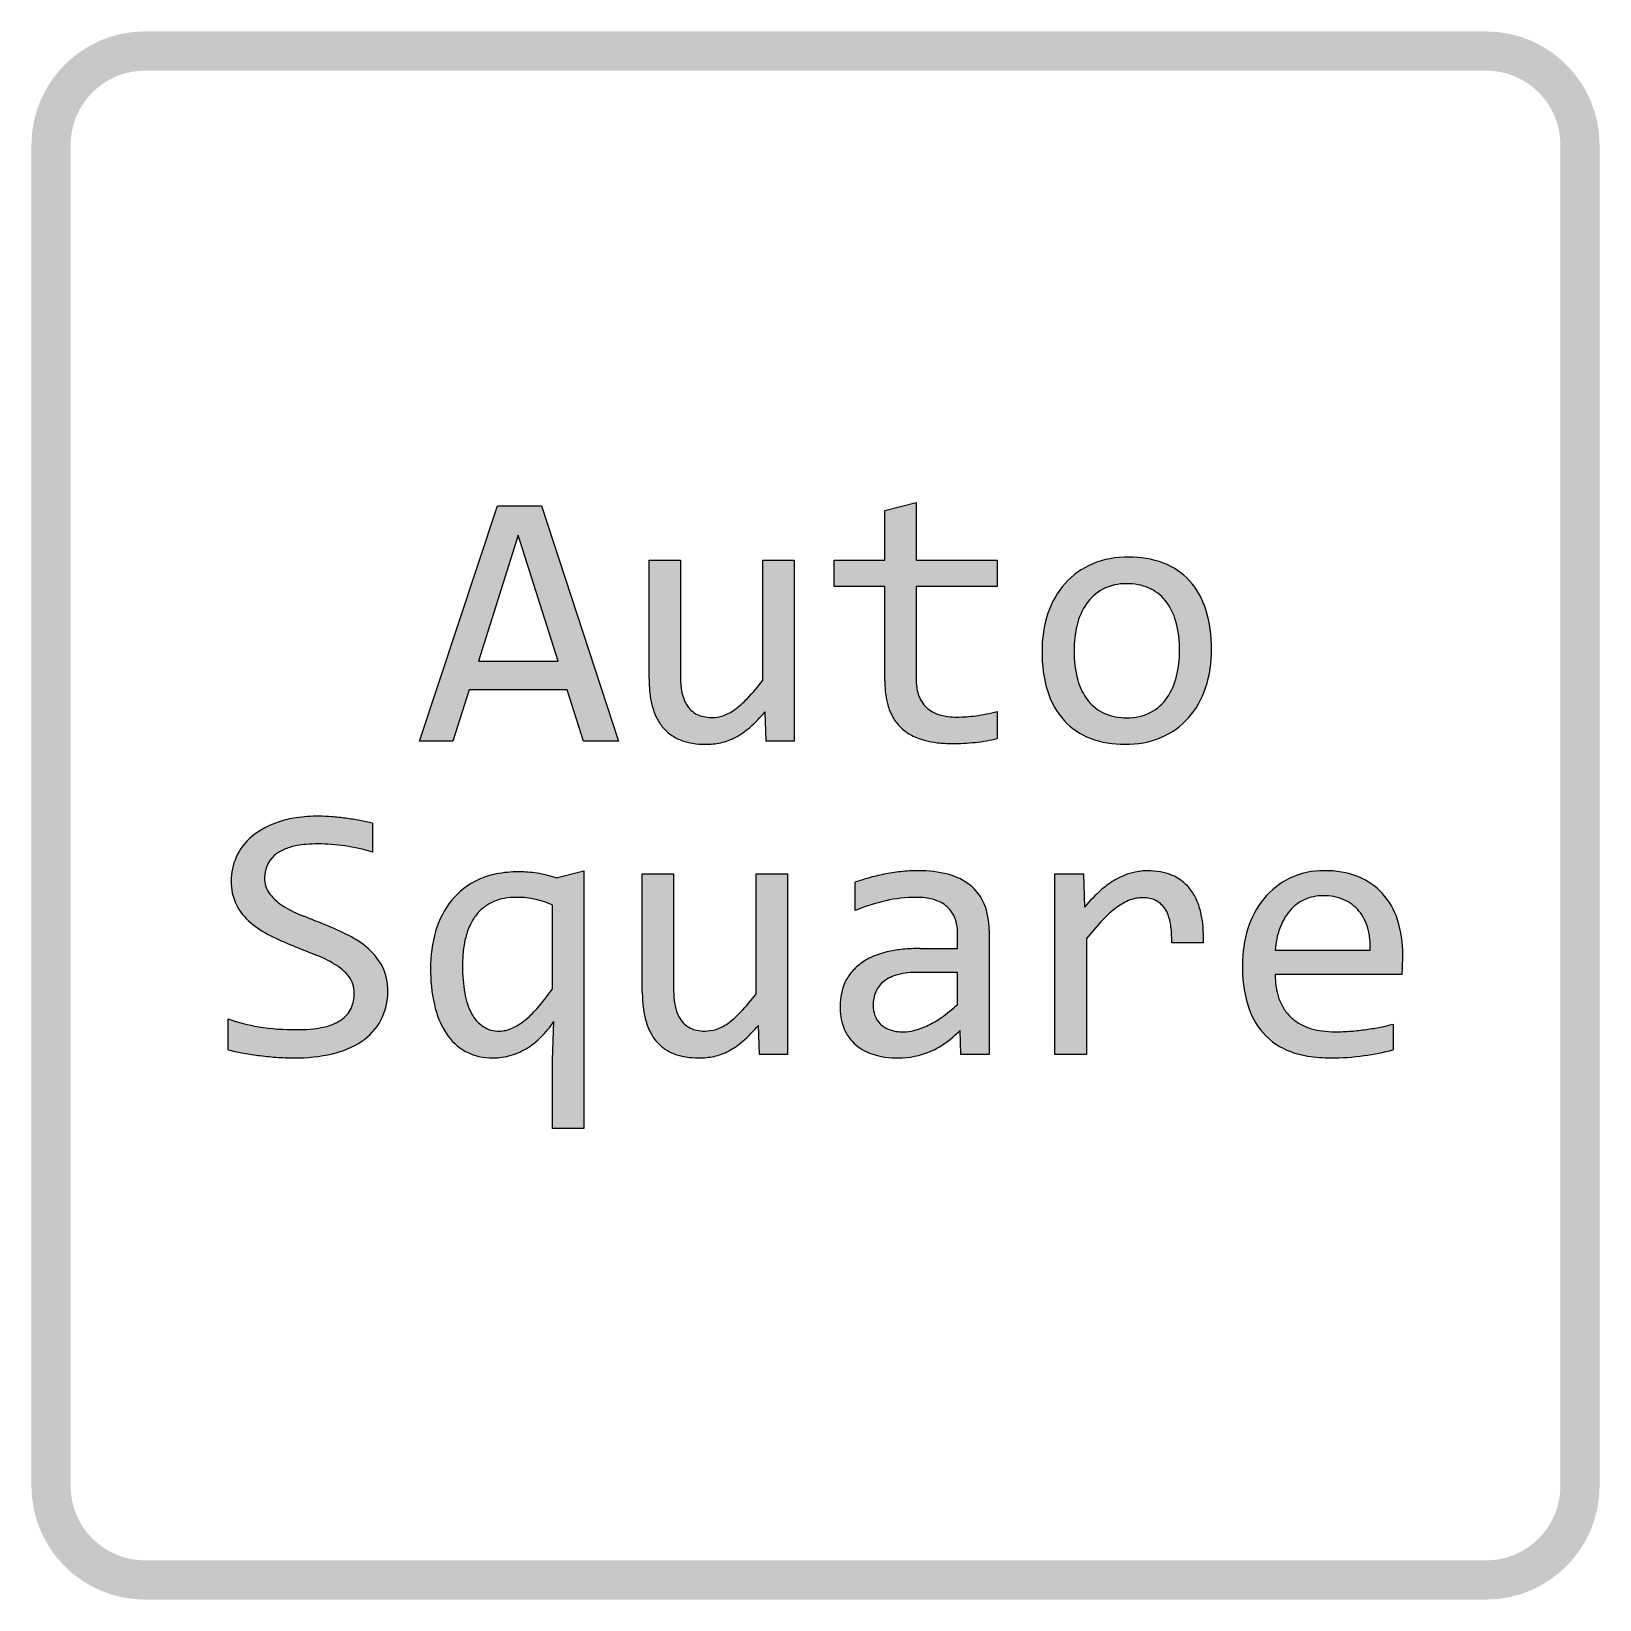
# Model space of a CAD drawing. Header units: millimetres. Extents: x -100 to 100, y -100 to 100.
import ezdxf

# ---------------------------------------------------------------- set-up
doc = ezdxf.new("R2010")
doc.units = ezdxf.units.MM
doc.layers.get('0').update_dxf_attribs({"color": 178, "lineweight": 25, "true_color": 0x000000})

msp = doc.modelspace()

# ---------------------------------------------------------------- hatches: boundary and pattern name
h = msp.add_hatch(color=256)
edge = h.paths.add_edge_path(flags=0)
edge.add_line((100, -85.5), (100, 85.5))
edge.add_arc((85.5, 85.5), 14.5, 0, 90)
edge.add_line((85.5, 100), (-85.5, 100))
edge.add_arc((-85.5, 85.5), 14.5, 90, 180)
edge.add_line((-100, 85.5), (-100, -85.5))
edge.add_arc((-85.5, -85.5), 14.5, 180, 270)
edge.add_line((-85.5, -100), (85.5, -100))
edge.add_arc((85.5, -85.5), 14.5, 270, 360)
edge = h.paths.add_edge_path(flags=0)
edge.add_arc((-85.5, 85.5), 9.5, 90.00000000000001, 180)
edge.add_line((-95, 85.5), (-95, -85.5))
edge.add_arc((-85.5, -85.5), 9.5, 180, 270)
edge.add_line((-85.5, -95), (85.5, -95))
edge.add_arc((85.5, -85.5), 9.5, 270, 360)
edge.add_line((95, -85.5), (95, 85.5))
edge.add_arc((85.5, 85.5), 9.5, 0, 90.00000000000001)
edge.add_line((85.5, 95), (-85.5, 95))
h = msp.add_hatch(color=256)
edge = h.paths.add_edge_path(flags=0)
edge.add_arc((-56.84024927459161, -5.867830581001822), 28.39297248189825, 318.560095609392, 325.0743327301032)
edge.add_line((-33.56097934200461, -22.1231828615149), (-33.56097934200459, -11.4269319051262))
edge.add_arc((-37.97984282714471, -20.93923264418816), 10.48857568264935, 65.08315092035255, 77.09993531633371)
edge.add_arc((-38.04520270406314, -21.08762706756144), 10.6478603575754, 76.93537964878387, 90.32574193899165)
edge.add_arc((-38.10573833205817, -19.49521828804827), 9.0552794969236, 89.99999999999986, 100.0274264833853)
edge.add_arc((-38.58730594665018, -16.77173670162125), 6.289550059861667, 100.0274264833855, 112.0660103652946)
edge.add_arc((-38.85036350982526, -16.12279992563206), 5.589322796200181, 112.0660103652943, 126.8804373224526)
edge.add_arc((-38.78737644344394, -16.20675050369729), 5.694275500256869, 126.8804373224528, 141.5569464981635)
edge.add_arc((-38.26765424227963, -16.61931348812671), 6.357841158277519, 141.5569464981633, 155.5334308906158)
edge.add_arc((-35.35838428978282, -17.94309468906863), 9.554127804444917, 155.5334308906153, 166.9253144535792)
edge.add_arc((-32.80483782001809, -18.5361343840857), 12.17563417542971, 166.9253144535791, 174.169841331282)
edge.add_arc((-26.22381595637042, -19.2081101759754), 18.79087417369843, 174.1698413312822, 180)
edge.add_arc((-26.0181519155107, -19.38040103426604), 18.99731950241978, 179.4803648822111, 189.9841114027482)
edge.add_arc((-36.09937662929694, -21.23387311070284), 8.747764239667873, 189.4760412528272, 207.5452322085651)
edge.add_arc((-39.89977772830257, -23.2164788569034), 4.461300221772823, 207.5403662493047, 236.1233929995078)
edge.add_arc((-40.39738124227529, -23.76648184148955), 3.728821284013534, 237.7609070064273, 271.3541997934332)
edge.add_arc((-40.30925784238715, -23.99234582024118), 3.501915847700637, 270.0000000000001, 283.3491381544328)
edge.add_arc((-40.61070806539661, -22.72198902162889), 4.807549269734907, 283.3491381544329, 294.7352737229078)
edge.add_arc((-41.07915614532749, -21.7051592760398), 5.927096649306542, 294.7352737229075, 302.4461665502984)
edge.add_arc((-42.64761961542658, -19.23805253918079), 8.850569465682712, 302.4461665502987, 308.754747321323)
edge.add_arc((-44.96270529999586, -16.35400511857322), 12.54885978030253, 308.7547473213227, 318.5600956093915)
edge = h.paths.add_edge_path(flags=0)
edge.add_line((-7.560367253251712, -22.74292272379491), (-7.560367253251712, -7.456006120887487))
edge.add_line((-7.560367253251712, -7.456006120887487), (-3.566488140780393, -7.456006120887487))
edge.add_line((-3.566488140780393, -7.456006120887487), (-3.566488140780393, -30.50114766641159))
edge.add_line((-3.566488140780393, -30.50114766641159), (-7.147207345065027, -30.50114766641159))
edge.add_line((-7.147207345065027, -30.50114766641159), (-7.284927314460589, -26.78270849273141))
edge.add_arc((-21.45854723782575, -14.73558768917765), 18.60173705295911, 311.0296885788708, 319.6365339089719, ccw=False)
edge.add_arc((-15.89420339054714, -21.10435053893677), 10.14463676165719, 298.2331228488747, 310.9348205359838, ccw=False)
edge.add_arc((-14.44348882908051, -23.76480458759314), 7.114448241596555, 282.17616231155546, 298.0755298601891, ccw=False)
edge.add_arc((-14.86263389441474, -21.37698872586433), 9.537414876416038, 269.7428888681212, 281.611944455969, ccw=False)
edge.add_arc((-14.90543228768169, -20.18865776141937), 10.7256498131789, 261.25324692708267, 269.9999999999999, ccw=False)
edge.add_arc((-15.44560778767112, -23.69955762213463), 7.173438191842244, 250.5527355515168, 261.2532469270829, ccw=False)
edge.add_arc((-15.81246372702283, -24.73856503596124), 6.071567198384162, 236.1511719263795, 250.5527355515168, ccw=False)
edge.add_arc((-16.15217780149906, -25.24508953932068), 5.461671531158395, 220.9622893790225, 236.1511719263791, ccw=False)
edge.add_arc((-15.91126621552631, -25.03594651413549), 5.780700052202385, 206.0068013775905, 220.962289379023, ccw=False)
edge.add_arc((-13.33305536562081, -23.77809018612585), 8.649388555418513, 193.7919764452987, 206.0068013775901, ccw=False)
edge.add_arc((-10.93260871595813, -23.18884035868347), 11.12110040695332, 186.1211345306203, 193.7919764452991, ccw=False)
edge.add_arc((-4.634243835435239, -22.51338944146895), 17.4555801890483, 180, 186.1211345306203, ccw=False)
edge.add_line((-22.08982402448354, -22.51338944146895), (-22.08982402448354, -7.456006120887487))
edge.add_line((-22.08982402448354, -7.456006120887487), (-18.09594491201223, -7.456006120887487))
edge.add_line((-18.09594491201223, -7.456006120887487), (-18.09594491201223, -22.19204284621266))
edge.add_arc((-5.410818494260708, -22.19204284621265), 12.68512641775152, 180, 184.7109445865805)
edge.add_arc((-9.634003029906651, -22.54006399253813), 8.44762640708382, 184.71094458658, 190.4845815332202)
edge.add_arc((-11.38019634491799, -22.86321577062735), 6.671783462149637, 190.484581533221, 199.5477705136532)
edge.add_arc((-13.70801744866058, -23.68972530947852), 4.20158729406068, 199.547770513653, 210.9755681447558)
edge.add_arc((-14.36081371546563, -24.08158611413709), 3.440208376449837, 210.975568144756, 227.1824652839774)
edge.add_arc((-14.61426298644253, -24.35511846413123), 3.06730560165185, 227.1824652839774, 244.353296855346)
edge.add_arc((-14.45442343068673, -24.02220425025222), 3.436602985052937, 244.3532968553462, 258.5084078193041)
edge.add_arc((-14.10206579954091, -22.28900935340306), 5.205252314538758, 258.508407819304, 269.9999999999998)
edge.add_arc((-14.09729132794567, -22.69762128203917), 4.796642762104699, 269.9429690451107, 287.3426361148989)
edge.add_arc((-14.37250539753587, -22.16626715139731), 5.38688847425715, 288.4522031043626, 306.1013236618647)
edge.add_arc((-18.02562850831519, -17.11201711985123), 11.62310758105921, 305.9711694295363, 316.8498370887864)
edge.add_arc((-32.29110115489827, -3.57199438955821), 31.2911120369745, 316.6265003184978, 322.2176443036768)
edge = h.paths.add_edge_path(flags=0)
edge.add_arc((13.24951362612197, -17.07163313680136), 6.606888223837755, 75.20839912569893, 83.43982970157853)
edge.add_arc((12.81667941851572, -20.83542396242776), 10.39548517130308, 83.43982970157889, 90.00000000000016)
edge.add_arc((12.80658248571036, -27.51593863922709), 17.07600283322902, 89.966121364869, 102.9770002558583)
edge.add_arc((15.15130305695025, -37.18470277949915), 27.02459858130765, 103.217891346812, 111.9297164532119)
edge.add_line((5.058454475899017, -12.11553175210402), (5.058454475899012, -8.511859219586803))
edge.add_arc((13.42372019030884, -31.7675712846349), 24.71448591666645, 105.6769918396057, 109.7840641834783, ccw=False)
edge.add_arc((13.66536888473815, -32.50545000900057), 25.49023433741703, 101.21433552036518, 105.75178453444539, ccw=False)
edge.add_arc((13.67372878151711, -32.53326230850472), 25.51914158709272, 96.31752183062508, 101.22060267567008, ccw=False)
edge.add_arc((13.12923919280794, -27.39922054322861), 20.35637622694162, 89.97526830087048, 96.38439193885779, ccw=False)
edge.add_arc((13.31036515129857, -21.29301647090491), 14.25121234022314, 75.40119342229991, 90.69289164135228, ccw=False)
edge.add_arc((15.01239246053186, -14.89801230674024), 7.633761217003661, 51.76242315531579, 75.66554585289128, ccw=False)
edge.add_arc((15.84707850902026, -13.68036599137625), 6.161532377207735, 23.066739130770202, 50.850855178868414, ccw=False)
edge.add_arc((13.7944843698761, -14.42710610449233), 8.343417689292624, -1.307202275580721, 22.26204946759009, ccw=False)
edge.add_line((22.13573068094875, -14.61744452945677), (22.13573068094875, -30.50114766641159))
edge.add_line((22.13573068094875, -30.50114766641159), (18.55501147666413, -30.50114766641159))
edge.add_line((18.55501147666413, -30.50114766641159), (18.46319816373375, -27.40244835501144))
edge.add_arc((7.435545752279126, -16.23865208662533), 15.69201914445342, 305.09581678702614, 314.6484965601268, ccw=False)
edge.add_arc((10.75165582765685, -20.95773180927825), 9.924324677790361, 293.07572627128155, 305.09581678702614, ccw=False)
edge.add_arc((10.60148656736678, -20.62586335288263), 10.28850117477051, 269.80935725319716, 293.1207168965354, ccw=False)
edge.add_arc((10.33583499403932, -20.93542319086805), 9.981567409672877, 251.6480931980341, 271.32849652511663, ccw=False)
edge.add_arc((9.225563487142328, -24.42279204147596), 6.322146768700812, 226.6574631409162, 251.2474923952537, ccw=False)
edge.add_arc((8.632378322127622, -25.1546190205125), 5.383244962864199, 199.4074253977445, 225.9028937137785, ccw=False)
edge.add_arc((10.81556482526999, -24.4230840085542), 7.685540699061116, 179.4525829288, 199.1430126887668, ccw=False)
edge.add_arc((11.4316492847687, -24.34965570007649), 8.301274380407554, 168.4482489438898, 180, ccw=False)
edge.add_arc((9.404438439279179, -23.93530781942841), 6.232151866328723, 155.1085290995813, 168.4482489438898, ccw=False)
edge.add_arc((9.146485735175958, -23.81561683033956), 5.947783214007076, 140.6368545313685, 155.1085290995816, ccw=False)
edge.add_arc((9.90575376812809, -24.43846914885776), 6.929838689296784, 127.2348339815745, 140.6368545313683, ccw=False)
edge.add_arc((10.1709839566123, -24.78745623896859), 7.368175365776622, 113.39544190803619, 127.23483398157441, ccw=False)
edge.add_arc((11.83821883549811, -28.64104979389007), 11.56696750494067, 102.35967549847021, 113.39544190803659, ccw=False)
edge.add_arc((12.55259649055794, -31.901164252977), 14.90443386737737, 95.50049558156132, 102.35967549846981, ccw=False)
edge.add_arc((13.34460596786529, -40.12575151070728), 23.16706750152599, 89.99999999999977, 95.50049558156121, ccw=False)
edge.add_line((13.34460596786535, -16.95868400918129), (18.11889824024485, -16.95868400918129))
edge.add_line((18.11889824024485, -16.95868400918129), (18.11889824024485, -14.93879112471304))
edge.add_arc((12.35905885029693, -14.93879112471304), 5.75983938994792, 0, 9.685229804544814)
edge.add_arc((13.80135794602806, -14.69263708025282), 4.296685776976621, 9.685229804544663, 20.90347840698724)
edge.add_arc((14.12706927674467, -14.56823735980298), 3.948026686452391, 20.90347840698746, 33.96174918881802)
edge.add_arc((14.02180600119974, -14.63913613564086), 4.074940017484859, 33.96174918881815, 46.81419190902999)
edge.add_arc((14.34430676242661, -14.29553719377295), 3.603700191234302, 46.81419190902969, 62.29445862840515)
edge.add_arc((13.61668135498285, -15.68113374539231), 5.168729436142254, 62.29445862840536, 75.20839912569893)
edge = h.paths.add_edge_path(flags=0)
edge.add_line((18.11889824024484, -24.09716908951795), (18.11889824024485, -20.01147666411626))
edge.add_line((18.11889824024485, -20.01147666411626), (13.04621270084164, -20.01147666411626))
edge.add_arc((12.872275027956, -29.73623139852327), 9.726310140974343, 88.9753127666812, 104.2662393979488)
edge.add_arc((11.66184009181332, -25.04255929609791), 4.879128400470417, 104.0730160518825, 127.2573668724646)
edge.add_arc((10.81077699374291, -23.84163808418315), 3.408417371356102, 128.0920439991609, 156.4344454820087)
edge.add_arc((11.67470010383652, -24.14333192152147), 4.321457387070088, 157.34747651395, 180.9096176343393)
edge.add_arc((11.28788181344474, -24.22767904255594), 3.934126014657739, 179.770717122396, 198.6513359592384)
edge.add_arc((10.243419492281, -24.57510737573578), 2.833410163192831, 198.7493214319173, 224.6016160443003)
edge.add_arc((10.48431081735369, -24.27922664020652), 3.212954099689557, 225.3420790640394, 250.6471545197939)
edge.add_arc((11.08108346362397, -22.46729566548028), 5.120401092389187, 251.0655844596698, 271.4420910152195)
edge.add_arc((11.20994644223413, -22.37053257779792), 5.215542403074275, 270, 284.8665589541844)
edge.add_arc((9.79646847883009, -17.04578682524843), 10.72470180195925, 284.8665589541844, 295.2189228929647)
edge.add_arc((9.614112694751162, -16.65859303713577), 11.15268855588987, 295.218922892965, 305.2382252249577)
edge.add_arc((4.048586422444844, -8.780120781533306), 20.79869331278428, 305.2382252249577, 312.5707266765003)
edge = h.paths.add_edge_path(flags=0)
edge.add_line((-6.286457536342766, 9.498852333588587), (-6.424177505738335, 13.21729150726877))
edge.add_arc((-20.59779742910279, 25.26441231082183), 18.60173705295811, 311.0296885788705, 319.6365339089721, ccw=False)
edge.add_arc((-15.03345358182465, 18.89564946106308), 10.14463676165678, 298.2331228488744, 310.93482053598393, ccw=False)
edge.add_arc((-13.58273902035816, 16.23519541240674), 7.114448241596242, 282.17616231155523, 298.0755298601896, ccw=False)
edge.add_arc((-14.0018840856924, 18.6230112741349), 9.537414876415095, 269.74288886812064, 281.6119444559697, ccw=False)
edge.add_arc((-14.04468247895946, 19.81134223858108), 10.72564981317918, 261.253246927083, 270.00000000000006, ccw=False)
edge.add_arc((-14.58485797894889, 16.30044237786538), 7.173438191842084, 250.5527355515166, 261.2532469270828, ccw=False)
edge.add_arc((-14.95171391830058, 15.26143496403889), 6.071567198384122, 236.15117192637922, 250.5527355515166, ccw=False)
edge.add_arc((-15.29142799277683, 14.7549104606795), 5.461671531158384, 220.9622893790227, 236.1511719263794, ccw=False)
edge.add_arc((-15.05051640680409, 14.96405348586462), 5.780700052202324, 206.0068013775901, 220.9622893790227, ccw=False)
edge.add_arc((-12.47230555689828, 16.22190981387447), 8.649388555418815, 193.7919764452991, 206.0068013775902, ccw=False)
edge.add_arc((-10.07185890723587, 16.81115964131667), 11.12110040695332, 186.1211345306201, 193.7919764452988, ccw=False)
edge.add_arc((-3.773494026712644, 17.48661055853121), 17.45558018904864, 180, 186.1211345306201, ccw=False)
edge.add_line((-21.22907421576128, 17.48661055853121), (-21.22907421576129, 32.54399387911269))
edge.add_line((-21.22907421576129, 32.54399387911269), (-17.23519510328997, 32.54399387911269))
edge.add_line((-17.23519510328997, 32.54399387911269), (-17.23519510328997, 17.80795715378752))
edge.add_arc((-4.550068685537893, 17.8079571537875), 12.68512641775208, 180, 184.7109445865804)
edge.add_arc((-8.773253221185055, 17.45993600746204), 8.447626407083169, 184.7109445865808, 190.4845815332209)
edge.add_arc((-10.51944653619593, 17.13678422937274), 6.671783462149427, 190.4845815332205, 199.547770513653)
edge.add_arc((-12.84726763993832, 16.31027469052173), 4.201587294060715, 199.5477705136537, 210.9755681447565)
edge.add_arc((-13.50006390674336, 15.91841388586307), 3.440208376449827, 210.9755681447556, 227.1824652839771)
edge.add_arc((-13.75351317772029, 15.64488153586892), 3.067305601651807, 227.1824652839771, 244.3532968553459)
edge.add_arc((-13.5936736219645, 15.97779574974786), 3.436602985052835, 244.3532968553459, 258.5084078193041)
edge.add_arc((-13.24131599081867, 17.71099064659708), 5.20525231453872, 258.508407819304, 270)
edge.add_arc((-13.23654151922342, 17.30237871796121), 4.796642762104891, 269.9429690451108, 287.3426361148983)
edge.add_arc((-13.5117555888139, 17.83373284860342), 5.386888474257766, 288.4522031043637, 306.1013236618637)
edge.add_arc((-17.16487869959228, 22.88798288014807), 11.62310758105811, 305.9711694295363, 316.8498370887874)
edge.add_arc((-31.43035134617563, 36.42800561044183), 31.29111203697411, 316.6265003184975, 322.2176443036764)
edge.add_line((-6.699617444529473, 17.25707727620524), (-6.699617444529459, 32.54399387911269))
edge.add_line((-6.699617444529459, 32.54399387911269), (-2.705738332058147, 32.54399387911269))
edge.add_line((-2.705738332058147, 32.54399387911269), (-2.705738332058147, 9.498852333588587))
edge.add_line((-2.705738332058147, 9.498852333588587), (-6.286457536342766, 9.498852333588587))
edge = h.paths.add_edge_path(flags=0)
edge.add_arc((16.71279920171357, 16.53623754201735), 3.765251899765809, 227.0638197284567, 241.8022253702323)
edge.add_arc((17.31413001821776, 17.65781937442161), 5.037865178675355, 241.8022253702328, 254.5349175725946)
edge.add_arc((17.63982956053317, 18.83503943941551), 6.259309927032283, 254.5349175725945, 263.0867505537708)
edge.add_arc((18.0385615914308, 22.12360700872111), 9.571962020197553, 263.0867505537703, 269.9999999999997)
edge.add_arc((17.92296558196252, 31.12676035290809), 18.57547504742744, 270.3565564920056, 277.8146770679439)
edge.add_arc((17.38303056785089, 35.43311649841141), 22.91530875781383, 277.6881308008388, 284.6538246863385)
edge.add_line((23.18010711553173, 13.26319816373395), (23.18010711553175, 9.820198928844889))
edge.add_arc((18.41288651984232, 28.67960153253763), 19.45259516815527, 275.80327827772487, 284.18588881710565, ccw=False)
edge.add_arc((17.46166610264277, 37.7886596071204), 28.61116078311314, 269.9601668368538, 275.8539415197764, ccw=False)
edge.add_arc((17.44177505738337, 26.17138601958725), 16.99388028125498, 263.51244921492037, 269.9999999999998, ccw=False)
edge.add_arc((16.74649441861508, 20.0571750547513), 10.84026419888795, 255.38715548342, 263.5124492149206, ccw=False)
edge.add_arc((16.15476356717149, 17.78757128693947), 8.494790544502589, 242.67039030731888, 255.3871554834201, ccw=False)
edge.add_arc((14.96646837187903, 15.48820786919096), 5.906525179816184, 227.4059705166449, 242.67039030731848, ccw=False)
edge.add_arc((14.72902848264544, 15.22993991949838), 5.55569753717999, 211.4397701476186, 227.4059705166456, ccw=False)
edge.add_arc((15.99782634892152, 16.00562679583281), 7.042821659633862, 197.2688207149362, 211.4397701476186, ccw=False)
edge.add_arc((17.6266345381992, 16.51197186404168), 8.74851842212052, 187.6781516946671, 197.2688207149359, ccw=False)
edge.add_arc((22.47240294117384, 17.1652639632749), 13.63812597101317, 180, 187.6781516946675, ccw=False)
edge.add_line((8.834276970160674, 17.1652639632749), (8.834276970160673, 29.192807957154))
edge.add_line((8.834276970160673, 29.192807957154), (2.384391736801831, 29.192807957154))
edge.add_line((2.384391736801831, 29.192807957154), (2.384391736801831, 32.54399387911269))
edge.add_line((2.384391736801831, 32.54399387911269), (8.834276970160673, 32.54399387911269))
edge.add_line((8.834276970160673, 32.54399387911269), (8.834276970160673, 38.87911247130856))
edge.add_line((8.834276970160673, 38.87911247130856), (12.82815608263198, 39.91201224177527))
edge.add_line((12.82815608263198, 39.91201224177527), (12.82815608263198, 32.54399387911269))
edge.add_line((12.82815608263198, 32.54399387911269), (23.18010711553175, 32.54399387911269))
edge.add_line((23.18010711553175, 32.54399387911269), (23.18010711553175, 29.192807957154))
edge.add_line((23.18010711553175, 29.192807957154), (12.82815608263198, 29.192807957154))
edge.add_line((12.82815608263198, 29.192807957154), (12.82815608263198, 17.4866105585312))
edge.add_arc((21.06019036687782, 17.48661055853118), 8.232034284245842, 180, 187.8063913872572)
edge.add_arc((18.20691133124654, 17.09543568591195), 5.352065701753729, 187.8063913872577, 197.4919449746142)
edge.add_arc((17.262559726191, 16.79782872382268), 4.361929419288039, 197.4919449746132, 211.4884316560903)
edge.add_arc((16.55022281932373, 16.36150591608442), 3.526584304118368, 211.488431656091, 227.0638197284574)
h.paths.add_polyline_path([(-29.57857689364958, 9.498852333588587), (-31.66732976281561, 16.0405508798778), (-44.1539403213466, 16.0405508798778), (-46.26564651874522, 9.498852333588587), (-50.51201224177506, 9.498852333588587), (-40.55026778882939, 39.49885233358859), (-34.94965570007651, 39.49885233358859), (-25.1256312165264, 9.498852333588587)], flags=0)
edge = h.paths.add_edge_path(flags=0)
edge.add_arc((64.64078835490321, -15.67162352553913), 5.443882021144661, 115.0134745423764, 139.849731414444)
edge.add_arc((66.13120502096905, -16.86265997937664), 7.351239055958402, 140.2443978081254, 160.1373737784625)
edge.add_arc((68.75818887649464, -17.85643765839379), 10.15968274019484, 159.8999623353953, 176.2288325780692)
edge.add_line((58.62050497322113, -17.18821729150723), (70.73986228003062, -17.18821729150723))
edge.add_arc((62.04751312495725, -16.68894620485508), 8.706675912865464, 356.7126573798623, 375.4027342091788)
edge.add_arc((64.73424272685675, -15.94415143125345), 5.918628895071549, 15.35972639257689, 39.43791087185183)
edge.add_arc((65.25798387895138, -15.593996123796), 5.292069729485389, 40.11213425892946, 66.25793768228228)
edge.add_arc((64.86001186791407, -16.66469882451118), 6.432734179603482, 66.85289108611842, 91.19291358439439)
edge.add_arc((64.65541819353284, -15.79410461885398), 5.561194853113941, 89.27186125212313, 114.6164931247697)
h.paths.add_polyline_path([(-32.83794950267789, 19.6901300688602), (-37.9106350420811, 35.73450650344321), (-42.98332058148432, 19.6901300688602)], flags=0)
edge = h.paths.add_edge_path(flags=0)
edge.add_line((34.57092578423872, -15.69625095638863), (34.57092578423872, -30.50114766641159))
edge.add_line((34.57092578423872, -30.50114766641159), (30.53114001530224, -30.50114766641159))
edge.add_line((30.53114001530224, -30.50114766641159), (30.53114001530224, -7.456006120887487))
edge.add_line((30.53114001530224, -7.456006120887487), (34.18071920428464, -7.456006120887487))
edge.add_line((34.18071920428464, -7.456006120887487), (34.29548584544762, -11.70237184391733))
edge.add_arc((50.12753677277911, -24.87108710123023), 20.59293320762741, 131.4506486594181, 140.2471389016169, ccw=False)
edge.add_arc((43.34241610395507, -17.18857950523928), 10.34311440664552, 119.02647657089341, 131.4506486594178, ccw=False)
edge.add_arc((42.42472574467899, -15.22174967606397), 8.179461867815386, 90.6695024507676, 120.09063134409149, ccw=False)
edge.add_arc((42.3291507268554, -16.82329999612006), 9.780453783419258, 80.1941963913294, 89.99999999999989, ccw=False)
edge.add_arc((42.85202779687638, -13.79799168942403), 6.710292422689547, 68.34918494919867, 80.1941963913294, ccw=False)
edge.add_arc((43.15310106326697, -13.03953340850631), 5.894262965116009, 53.46892195129482, 68.34918494919862, ccw=False)
edge.add_arc((43.16841844404364, -13.01885662152464), 5.868530657140573, 38.5558861561168, 53.468921951294874, ccw=False)
edge.add_arc((42.86120545105656, -13.26371450207382), 6.261385852762464, 23.723588132605016, 38.55588615611731, ccw=False)
edge.add_arc((39.8616416491636, -14.58190406888655), 9.537817865742516, 11.717523797735225, 23.723588132605528, ccw=False)
edge.add_arc((37.14908684053237, -15.14451242864963), 12.30810336660767, 4.238061647147106, 11.71752379773551, ccw=False)
edge.add_arc((30.13540572604314, -15.66424952499163), 19.34101524043752, -1.7269877504875808, 4.238061647146878, ccw=False)
edge.add_line((49.46763580719205, -16.24713083397099), (45.42785003825557, -16.24713083397089))
edge.add_arc((28.96399960742269, -15.87295241508819), 16.46810190938815, 358.6980473274207, 363.1591860081947)
edge.add_arc((35.50987730736526, -15.51165830529836), 9.912261132159479, 3.159186008194909, 8.910323583804395)
edge.add_arc((38.26792488218794, -15.07925043386418), 7.120522786206635, 8.910323583803285, 19.64221340271134)
edge.add_arc((41.64423297830325, -13.87419751615846), 3.535608715497984, 19.64221340271126, 34.89496363496157)
edge.add_arc((41.81441085117836, -13.75550202499344), 3.328125877559032, 34.89496363496111, 49.31712100003573)
edge.add_arc((42.09477853272313, -13.42934743645848), 2.898029548259189, 49.3171210000359, 64.7785663299347)
edge.add_arc((42.00390327046859, -13.62227982670005), 3.111292813952456, 64.77856632993524, 78.44966880928858)
edge.add_arc((41.75531752104055, -14.83864754558287), 4.352802097993012, 78.44966880928814, 89.99999999999982)
edge.add_arc((41.78029975953663, -15.33355476008327), 4.847773683937364, 90.29526608656056, 109.8134051134283)
edge.add_arc((42.40728249931195, -16.90387587111418), 6.537908647312957, 110.3181379545138, 127.122515641225)
edge.add_arc((47.47535511809013, -23.69341393129011), 15.01032216518423, 126.9063925124441, 136.2263467626546)
edge.add_arc((58.1642739281564, -34.0261428268572), 29.87693111119637, 136.0991500505895, 142.1560333544336)
edge = h.paths.add_edge_path(flags=0)
edge.add_arc((64.78391352793511, -16.83355304561398), 9.82018807520046, 115.99546813468541, 140.6883502596188, ccw=False)
edge.add_arc((64.7371286023974, -16.91021654613149), 9.868879572708721, 88.99795254355348, 115.55624355866269, ccw=False)
edge.add_arc((65.11691168433713, -18.28546835719728), 11.24453122005847, 68.82281311832782, 91.05580729102638, ccw=False)
edge.add_arc((66.02136063257417, -15.77025924303352), 8.572693127808304, 42.79248746261243, 68.3866542535232, ccw=False)
edge.add_arc((65.51295661847091, -16.06965381994028), 9.15002504529984, 17.484287251446517, 42.005475342437705, ccw=False)
edge.add_arc((60.75050333893995, -17.57635244084683), 14.1451303309126, -0.7522037827188228, 17.509548795149385, ccw=False)
edge.add_arc((38.25958456540796, -17.88290442316832), 36.635029465508, -2.037101948303075, 0.18901124275902248, ccw=False)
edge.add_arc((53.49689173687516, -18.36242348891003), 21.39039777177283, 354.8998509736981, 357.79570346568653, ccw=False)
edge.add_line((74.8026013771997, -20.26396327467482), (58.62050497322113, -20.26396327467479))
edge.add_arc((69.90272498836038, -20.2639632746748), 11.28222001513925, 180, 188.2686585883181)
edge.add_arc((66.33958185510237, -20.78177924264444), 7.681647509999529, 188.2686585883184, 198.2936113236279)
edge.add_arc((65.23432700147346, -21.14717062343144), 6.517560248397682, 198.2936113236271, 211.7765951848605)
edge.add_arc((64.54532514146247, -21.57398032458626), 5.707072688901266, 211.7765951848609, 226.189948932143)
edge.add_arc((64.60506491081294, -21.51170614077861), 5.793368192903241, 226.1899489321422, 240.5693340953308)
edge.add_arc((65.298358573933, -20.28284641986284), 7.204308417367635, 240.5693340953306, 253.4573290977056)
edge.add_arc((65.72934484509932, -18.83183031204033), 8.717978431305358, 253.4573290977067, 262.5570853699321)
edge.add_arc((66.28691660290755, -14.56379692568719), 13.022278055185, 262.557085369931, 269.9999999999995)
edge.add_arc((66.28571840004868, -2.12284129412841), 25.46323371493521, 270.0026961213019, 274.552521795366)
edge.add_arc((65.9746343698307, 2.198425054053477), 29.79557623620843, 274.4892775629426, 278.2650836842723)
edge.add_arc((65.20468021840385, 7.489127599640916), 35.14201067000025, 278.2673693702349, 281.2485575124612)
edge.add_arc((67.91014728385504, -5.950411247125182), 21.432922896113, 281.163271242683, 285.5474106831309)
edge.add_line((73.65493496557004, -26.59908186687067), (73.65493496557005, -29.88140780413156))
edge.add_arc((66.29206083479706, -2.989797505227063), 27.88136689500271, 277.58212114279013, 285.3122140804323, ccw=False)
edge.add_arc((65.77878281608666, -0.1526381383919215), 30.76173959508936, 269.8776303831921, 277.8325168091581, ccw=False)
edge.add_arc((65.71308339709257, -12.16846983379242), 18.74583774080585, 261.0406270928277, 270, ccw=False)
edge.add_arc((64.51857115559531, -19.74509033700375), 11.07563319693812, 249.3764686166746, 261.04062709282766, ccw=False)
edge.add_arc((63.55714687551404, -21.89966778083701), 8.721631681228581, 222.404389710524, 250.3022212913674, ccw=False)
edge.add_arc((64.33782644145067, -21.46690803183473), 9.592155552632638, 195.5588065274247, 221.1683995344619, ccw=False)
edge.add_arc((72.14726073036869, -19.26554641150416), 17.70590258652358, 179.2199035758543, 195.6429123664899, ccw=False)
edge.add_arc((69.33572000329673, -18.93564090672858), 14.89298576179551, 162.3591937662914, 180.3417943708093, ccw=False)
edge.add_arc((66.16641162968679, -17.87968630451438), 11.55279918044398, 141.0179591635855, 162.5865548987097, ccw=False)
edge = h.paths.add_edge_path(flags=0)
edge.add_arc((-64.75718948143202, -25.81347228600948), 11.73708799514284, 48.72001140540817, 63.53836717381381, ccw=False)
edge.add_arc((-62.19832283074774, -22.86604111093734), 7.833954313164627, 27.267340324773386, 48.56231511410891, ccw=False)
edge.add_arc((-61.21473746943776, -22.20700940939314), 6.659107824017267, -1.4513270392865252, 26.104185886856726, ccw=False)
edge.add_arc((-62.27756518381499, -22.54832847940366), 7.721729889406258, -27.52706849110922, 1.281248773116772, ccw=False)
edge.add_arc((-62.10658933024919, -22.48613212453647), 7.600039396155251, 303.94233104133707, 331.4613515691277, ccw=False)
edge.add_arc((-64.06975078839936, -19.40171230891095), 11.25541026716992, 282.59240960780676, 303.46599470057004, ccw=False)
edge.add_arc((-66.2578226356409, -10.27695965214857), 20.63822039050521, 269.4731611360089, 282.99805937736085, ccw=False)
edge.add_arc((-66.45198331101761, -0.2468566194041628), 30.66745126989349, 265.5653354698503, 270.0082081773583, ccw=False)
edge.add_arc((-65.18747146907887, 16.53485112482767), 47.49670636723446, 262.85440624141137, 265.60981596276065, ccw=False)
edge.add_arc((-66.9776851359271, 2.459698584393173), 33.30819489514053, 259.3209071552746, 262.8982463299977, ccw=False)
edge.add_arc((-68.4555324378162, -5.190285256454665), 25.51687162101892, 255.3840800855626, 259.3987063277046, ccw=False)
edge.add_line((-74.89441469013008, -29.88140780413156), (-74.89441469013006, -25.93343534812544))
edge.add_arc((-67.58204661511228, -5.841006208229704), 21.38168458298528, 250.0017074126829, 260.7288621467617)
edge.add_arc((-66.40907616872293, 1.811661131853388), 29.12345569837444, 260.87690065122, 270.5112785487231)
edge.add_arc((-65.89820299016029, -11.63388780399355), 15.67875638486316, 269.0827403396046, 281.4471531696071)
edge.add_arc((-64.03099740879135, -20.64958210184112), 6.471956015984134, 281.0861940703454, 302.9152026307352)
edge.add_arc((-62.52091097062278, -23.04208981142892), 3.643071233293876, 303.4247926205512, 334.6450624117109)
edge.add_arc((-63.55069626768641, -22.69392000296669), 4.724444395384907, 336.1775314170122, 361.0759831792695)
edge.add_arc((-62.08289264113501, -22.5174901834822), 3.256989002816911, 358.4568054153489, 397.6516977276415)
edge.add_arc((-64.69162518801184, -24.73052900406179), 6.676163818524529, 39.01277178214603, 59.29934142040684)
edge.add_arc((-69.75160484492339, -32.99428015512591), 16.36563743077146, 58.83817324059822, 68.66134202002398)
edge.add_arc((105.8150907337011, 407.9183544874676), 458.2162389424141, 247.8864838709478, 248.2747505597408, ccw=False)
edge.add_arc((-50.72563396648154, 22.68836759083371), 42.39519508744935, 243.62755269458148, 247.8979751293436, ccw=False)
edge.add_arc((-64.32294773886278, -4.595738757852486), 11.91084639840345, 229.4194102835127, 243.9280103422569, ccw=False)
edge.add_arc((-67.08406819810808, -7.851866501535), 7.641717805184189, 207.6993254014548, 229.2610710952312, ccw=False)
edge.add_arc((-68.06304421315645, -8.518906375758966), 6.466292728637035, 178.5137152965266, 206.4982824653385, ccw=False)
edge.add_arc((-66.93363519053496, -8.378849821283872), 7.593576638743522, 156.2564678679335, 179.7912672436594, ccw=False)
edge.add_arc((-67.24200513285606, -8.247111546206801), 7.258265411437896, 129.7942204019934, 156.2282428237189, ccw=False)
edge.add_arc((-65.34103503681834, -10.67204887173905), 10.33854774388814, 107.26889079022149, 129.2875059571039, ccw=False)
edge.add_arc((-64.57237304087461, -12.25082139079538), 12.07725002701829, 98.00273817632939, 108.5278106208875, ccw=False)
edge.add_arc((-63.34889058913538, -20.95333366848861), 20.86534591026371, 90.00000000000011, 98.0027381763295, ccw=False)
edge.add_arc((-63.41713109480406, -21.30600851185559), 21.21813048946859, 85.37905270221762, 89.81572835981018, ccw=False)
edge.add_arc((-64.03171941248536, -29.79503283003248), 29.72915997984083, 82.04504810650718, 85.51649251591101, ccw=False)
edge.add_arc((-65.93415042405971, -43.62605350458628), 43.69038355573837, 79.70639158307029, 82.08440668612502, ccw=False)
edge.add_arc((-63.26397538479208, -29.20866522297982), 29.0279479779094, 76.4965693224608, 79.80689820071058, ccw=False)
edge.add_line((-56.4858454475899, -0.9831675592960565), (-56.4858454475899, -4.655700076511057))
edge.add_arc((-64.15239924915556, -31.38970106022764), 27.81155975111177, 73.99860905817543, 81.45639779816653)
edge.add_arc((-63.50748673010704, -26.77600467590762), 23.15330068346147, 81.33844702881126, 89.83473719152572)
edge.add_arc((-63.44070390206584, -22.28823018965997), 18.66542988361563, 89.99999999999984, 94.62134632181952)
edge.add_arc((-64.0173206837689, -15.15480401862772), 11.50873680297361, 94.62134632181976, 100.5077083124361)
edge.add_arc((-64.56860642190689, -12.18256403205637), 8.485803376176388, 100.507708312436, 110.9778369727444)
edge.add_arc((-65.98159994458543, -8.497329895055774), 4.538969032091746, 110.977836972744, 125.3112134396329)
edge.add_arc((-66.59381658578138, -7.857072160637665), 3.664919999045526, 123.2861869426592, 181.2657005853982)
edge.add_arc((-66.95433467339905, -8.021238595516175), 3.304555575042883, 178.5570726124509, 217.3658089159227)
edge.add_arc((-64.31602412421691, -5.820689765541182), 6.738560673435608, 218.6221827158593, 238.849135537376)
edge.add_arc((-59.57635380462597, 1.788425917189043), 15.70276314055334, 238.4108982419512, 248.6684901376513)
edge.add_arc((-234.9000180482298, -438.5074899122636), 458.2162389425875, 67.88648387094742, 68.27475055974031, ccw=False)
edge.add_arc((-77.10206188704139, -50.17625482541472), 39.04879898966831, 63.25148390884061, 67.89500807808491, ccw=False)
edge = h.paths.add_edge_path(flags=0)
edge.add_arc((-41.17783545016842, -23.92651039103663), 7.059970713199676, 212.759398725635, 240.7779339651711, ccw=False)
edge.add_arc((-37.71709129879593, -21.76034832542006), 11.14253841671092, 192.2267236601167, 212.4970639365902, ccw=False)
edge.add_arc((-28.6138198163727, -19.64673393267018), 20.4874083256073, 179.4794353955081, 192.6120326370002, ccw=False)
edge.add_arc((-32.49081362110057, -19.37154305343012), 16.60980766754894, 163.8632477655885, 180.3071936535726, ccw=False)
edge.add_arc((-37.74063910083161, -17.80258792910153), 11.13086230570045, 141.2902642534455, 164.1105913238891, ccw=False)
edge.add_arc((-38.99986064386121, -16.93489842490379), 9.60626425840825, 114.1231735297979, 140.6317366894505, ccw=False)
edge.add_arc((-38.91074561529554, -16.85157843659731), 9.56733778976758, 100.96208726232521, 114.8141969905353, ccw=False)
edge.add_arc((-37.83029839326702, -22.42970130381426), 15.24913512171789, 90, 100.96208726232533, ccw=False)
edge.add_arc((-37.82430689950053, -21.83091821751778), 14.65035326057955, 80.91891950990538, 90.02343201622932, ccw=False)
edge.add_arc((-38.51778126391738, -25.55364198517649), 18.43612510223113, 72.84192625122142, 80.61678599597133, ccw=False)
edge.add_line((-33.07895944912012, -7.938026013771964), (-29.54414690130068, -7.042846212700802))
edge.add_line((-29.54414690130068, -7.042846212700802), (-29.54414690130068, -39.91201224177502))
edge.add_line((-29.54414690130068, -39.91201224177502), (-33.56097934200459, -39.91201224177502))
edge.add_line((-33.56097934200459, -39.91201224177502), (-33.56097934200459, -31.212700841622))
edge.add_line((-33.56097934200459, -31.212700841622), (-33.35439938791124, -26.27773527161435))
edge.add_arc((-45.80239167016651, -17.52716643953386), 15.21594449070006, 315.06162427373545, 324.8939206697353, ccw=False)
edge.add_arc((-41.99481771739037, -21.3265587434061), 9.837003955187239, 302.82488576827353, 315.0616242737357, ccw=False)
edge.add_arc((-41.18363773323696, -22.58406385342042), 8.340564157399408, 286.53790154035477, 302.82488576827336, ccw=False)
edge.add_arc((-41.11262433052789, -22.82322002155798), 8.09108755304029, 269.9999999999998, 286.5379015403549, ccw=False)
edge.add_arc((-41.28733371878698, -23.78096172489037), 7.13548501378082, 242.11595658857982, 271.40300358104633, ccw=False)
edge = h.paths.add_edge_path(flags=0)
edge.add_arc((40.08094548177566, 22.34233830926787), 10.98657272210643, 138.6930817114507, 161.7428421129777, ccw=False)
edge.add_arc((39.11514394952555, 23.06842596526903), 9.782226219080856, 112.9934338207955, 138.1536760174107, ccw=False)
edge.add_arc((39.73347906270521, 21.38569359272167), 11.57313783247389, 89.02441204918392, 112.5572173026988, ccw=False)
edge.add_arc((40.12385791252233, 20.86215495066772), 12.09654385936733, 69.4401156591822, 90.91575445043293, ccw=False)
edge.add_arc((41.21025093314085, 23.92319773897391), 8.84913476068966, 42.82758880416742, 69.06587345532279, ccw=False)
edge.add_arc((40.3367296539662, 23.32970401339458), 9.894501650800203, 17.19511513828718, 41.9094671952509, ccw=False)
edge.add_arc((34.33026952531393, 21.46474685780058), 16.18382649248263, -0.919448061409696, 17.216112061850026, ccw=False)
edge.add_arc((35.23531704284612, 21.03529993820283), 15.27763827276798, -18.128950862612783, 0.6366263375022072, ccw=False)
edge.add_arc((39.33855163366921, 19.67000690160084), 10.95329352202714, 318.7524792906064, 341.97969113504024, ccw=False)
edge.add_arc((40.28684533892135, 18.97442024743216), 9.782226219080739, 292.9934338207953, 318.1536760174108, ccw=False)
edge.add_arc((39.66851022574161, 20.65715261997967), 11.57313783247396, 269.024412049184, 292.55721730269875, ccw=False)
edge.add_arc((39.27813137592451, 21.18069126203363), 12.0965438593674, 249.4401156591823, 270.9157544504329, ccw=False)
edge.add_arc((38.17252462635446, 18.06085742575971), 8.787359978062382, 222.5767335556031, 249.04591989747928, ccw=False)
edge.add_arc((39.1701989288449, 18.77486610558564), 10.00621395545894, 197.2295561435656, 221.7222218629258, ccw=False)
edge.add_arc((45.15393840856917, 20.61399866105606), 16.26619745624685, 179.0499539696525, 197.1739531285246, ccw=False)
edge.add_arc((43.95823608376407, 21.06345822788565), 15.06933118295663, 161.7435487098347, 180.6834710972005, ccw=False)
edge = h.paths.add_edge_path(flags=0)
edge.add_arc((40.69009476919399, 19.24335191494605), 7.505228709938989, 195.1646537314027, 218.1620034197428)
edge.add_arc((39.11384943013891, 18.09901968387414), 5.559306234968961, 218.9266615554372, 246.5405346426087)
edge.add_arc((39.58767840868181, 19.41013277044885), 6.951224775418315, 247.2600548500461, 270.9340554864498)
edge.add_arc((39.87995887528694, 18.73276344588421), 6.275484139947038, 268.3658176359667, 297.3725317093713)
edge.add_arc((39.87125416167937, 18.49271824458544), 6.067467004059395, 298.4878023484081, 325.2077267922613)
edge.add_arc((38.19582952254198, 19.57420634964597), 8.060755336098932, 325.6900502155553, 346.9244338006911)
edge.add_arc((32.69340874313123, 20.95419854628944), 13.73307560916535, 346.5098602270901, 360.2804687794022)
edge.add_arc((33.18898271096103, 21.24612045561144), 13.23924403208475, 359.0275254462382, 375.3526755700874)
edge.add_arc((38.70998614277666, 22.76709122947833), 7.512570676109264, 15.31488745173119, 38.2096765423687)
edge.add_arc((40.30712727355377, 23.93019641003919), 5.538678927203739, 38.97504636850609, 66.79123226495348)
edge.add_arc((39.79894240541746, 22.58734973551582), 6.973399390157192, 67.30173974156031, 90.8047979989495)
edge.add_arc((39.52203041315992, 23.28712943858428), 6.275484139947216, 88.36581763596688, 117.3725317093708)
edge.add_arc((39.53073512676761, 23.52717463988307), 6.067467004059614, 118.4878023484086, 145.2077267922609)
edge.add_arc((41.20615976590459, 22.44568653482286), 8.060755336098635, 145.6900502155552, 166.9244338006916)
edge.add_arc((46.60874008833564, 21.07773048967121), 13.63318689629859, 166.4611659514547, 180.2366419984168)
edge.add_arc((46.3357113951575, 20.80138815188718), 13.36185374743149, 179.0564449864837, 195.2801045382364)

# ---------------------------------------------------------------- linework, layer by layer
for p, q in [((-50.51201224177506, 9.498852333588587), (-40.55026778882939, 39.49885233358859)), ((-40.55026778882939, 39.49885233358859), (-34.94965570007651, 39.49885233358859)), ((-34.94965570007651, 39.49885233358859), (-25.1256312165264, 9.498852333588587)), ((8.834276970160673, 38.87911247130856), (12.82815608263198, 39.91201224177527)), ((8.834276970160673, 32.54399387911269), (8.834276970160673, 38.87911247130856)), ((12.82815608263198, 39.91201224177527), (12.82815608263198, 32.54399387911269)), ((-37.9106350420811, 35.73450650344321), (-42.98332058148432, 19.6901300688602)), ((-32.83794950267789, 19.6901300688602), (-37.9106350420811, 35.73450650344321)), ((-21.22907421576128, 17.48661055853121), (-21.22907421576129, 32.54399387911269)), ((-21.22907421576129, 32.54399387911269), (-17.23519510328997, 32.54399387911269)), ((-17.23519510328997, 32.54399387911269), (-17.23519510328997, 17.80795715378752)), ((-6.699617444529466, 17.25707727620525), (-6.699617444529459, 32.54399387911269)), ((-6.699617444529459, 32.54399387911269), (-2.705738332058147, 32.54399387911269)), ((-2.705738332058147, 32.54399387911269), (-2.705738332058147, 9.498852333588587)), ((2.384391736801831, 29.192807957154), (2.384391736801831, 32.54399387911269)), ((2.384391736801831, 32.54399387911269), (8.834276970160673, 32.54399387911269)), ((12.82815608263198, 32.54399387911269), (23.18010711553175, 32.54399387911269)), ((23.18010711553175, 32.54399387911269), (23.18010711553175, 29.192807957154)), ((8.834276970160673, 29.192807957154), (2.384391736801831, 29.192807957154)), ((8.834276970160673, 17.16526396327487), (8.834276970160673, 29.192807957154)), ((23.18010711553175, 29.192807957154), (12.82815608263198, 29.192807957154)), ((12.82815608263198, 29.192807957154), (12.82815608263198, 17.4866105585312)), ((-42.98332058148432, 19.6901300688602), (-32.83794950267789, 19.6901300688602)), ((-44.1539403213466, 16.0405508798778), (-46.26564651874522, 9.498852333588587)), ((-31.66732976281561, 16.0405508798778), (-44.1539403213466, 16.0405508798778)), ((-29.57857689364958, 9.498852333588587), (-31.66732976281561, 16.0405508798778)), ((-6.286457536342766, 9.498852333588587), (-6.424177505738335, 13.21729150726877)), ((23.18010711553174, 13.26319816373395), (23.18010711553175, 9.820198928844889)), ((-46.26564651874522, 9.498852333588587), (-50.51201224177506, 9.498852333588587)), ((-25.1256312165264, 9.498852333588587), (-29.57857689364958, 9.498852333588587)), ((-2.705738332058147, 9.498852333588587), (-6.286457536342766, 9.498852333588587)), ((-56.4858454475899, -0.9831675592960529), (-56.4858454475899, -4.655700076511057)), ((-33.07895944912012, -7.938026013771957), (-29.54414690130068, -7.042846212700802)), ((-29.54414690130068, -7.042846212700802), (-29.54414690130068, -39.91201224177502)), ((-22.08982402448354, -22.51338944146895), (-22.08982402448354, -7.456006120887487)), ((-22.08982402448354, -7.456006120887487), (-18.09594491201223, -7.456006120887487)), ((-18.09594491201223, -7.456006120887487), (-18.09594491201223, -22.19204284621266)), ((-7.560367253251712, -22.74292272379491), (-7.560367253251712, -7.456006120887487)), ((-7.560367253251712, -7.456006120887487), (-3.566488140780393, -7.456006120887487)), ((-3.566488140780393, -7.456006120887487), (-3.566488140780393, -30.50114766641159)), ((30.53114001530224, -7.456006120887487), (34.18071920428464, -7.456006120887487)), ((30.53114001530224, -30.50114766641159), (30.53114001530224, -7.456006120887487)), ((34.18071920428464, -7.456006120887487), (34.29548584544762, -11.70237184391733)), ((5.058454475899016, -12.11553175210402), (5.058454475899012, -8.511859219586803)), ((-33.56097934200461, -22.1231828615149), (-33.56097934200459, -11.4269319051262)), ((18.11889824024485, -16.95868400918129), (18.11889824024485, -14.93879112471304)), ((22.13573068094875, -14.61744452945677), (22.13573068094875, -30.50114766641159)), ((34.57092578423872, -15.69625095638863), (34.57092578423872, -30.50114766641159)), ((13.34460596786535, -16.95868400918129), (18.11889824024485, -16.95868400918129)), ((49.46763580719205, -16.24713083397099), (45.42785003825557, -16.24713083397089)), ((58.62050497322113, -17.18821729150723), (70.73986228003062, -17.18821729150723)), ((18.11889824024485, -20.01147666411626), (13.04621270084164, -20.01147666411626)), ((18.11889824024484, -24.09716908951795), (18.11889824024485, -20.01147666411626)), ((74.8026013771997, -20.2639632746748), (58.62050497322113, -20.26396327467479)), ((-74.89441469013006, -29.88140780413156), (-74.89441469013006, -25.93343534812544)), ((-33.56097934200459, -31.212700841622), (-33.35439938791124, -26.27773527161435)), ((-7.147207345065027, -30.50114766641159), (-7.284927314460589, -26.78270849273141)), ((18.55501147666413, -30.50114766641159), (18.46319816373375, -27.40244835501144)), ((73.65493496557005, -26.59908186687066), (73.65493496557005, -29.88140780413156)), ((-33.56097934200459, -39.91201224177502), (-33.56097934200459, -31.212700841622)), ((-3.566488140780393, -30.50114766641159), (-7.147207345065027, -30.50114766641159)), ((22.13573068094875, -30.50114766641159), (18.55501147666413, -30.50114766641159)), ((34.57092578423872, -30.50114766641159), (30.53114001530224, -30.50114766641159)), ((-29.54414690130068, -39.91201224177502), (-33.56097934200459, -39.91201224177502))]:
    msp.add_line(p, q)
for centre, radius, start, end in [((39.11514394952555, 23.06842596526903), 9.782226219080856, 112.9934338207955, 138.1536760174107), ((39.73347906270521, 21.38569359272167), 11.57313783247389, 89.02441204918384, 112.5572173026988), ((40.12385791252233, 20.86215495066772), 12.09654385936733, 69.44011565918221, 90.9157544504329), ((41.21025093314085, 23.92319773897391), 8.84913476068966, 42.82758880416738, 69.06587345532284), ((40.08094548177566, 22.34233830926787), 10.98657272210643, 138.6930817114507, 161.7428421129777), ((39.53073512676761, 23.52717463988307), 6.067467004059614, 118.4878023484086, 145.2077267922609), ((39.52203041315992, 23.28712943858428), 6.275484139947216, 88.36581763596688, 117.3725317093708), ((39.79894240541746, 22.58734973551582), 6.973399390157192, 67.30173974156031, 90.8047979989495), ((40.30712727355377, 23.93019641003919), 5.538678927203739, 38.97504636850609, 66.79123226495348), ((40.3367296539662, 23.32970401339458), 9.894501650800203, 17.19511513828726, 41.90946719525086), ((41.20615976590459, 22.44568653482286), 8.060755336098635, 145.6900502155552, 166.9244338006916), ((38.70998614277666, 22.76709122947833), 7.512570676109264, 15.31488745173119, 38.2096765423687), ((34.33026952531393, 21.46474685780058), 16.18382649248263, 359.0805519385904, 17.21611206185), ((43.95823608376407, 21.06345822788565), 15.06933118295663, 161.7435487098347, 180.6834710972005), ((46.60874008833564, 21.07773048967121), 13.63318689629859, 166.4611659514547, 180.2366419984168), ((33.18898271096103, 21.24612045561144), 13.23924403208475, 359.0275254462382, 15.35267557008737), ((45.15393840856917, 20.61399866105606), 16.26619745624685, 179.0499539696525, 197.1739531285246), ((46.3357113951575, 20.80138815188718), 13.36185374743149, 179.0564449864837, 195.2801045382364), ((32.69340874313123, 20.95419854628944), 13.73307560916535, 346.5098602270901, 0.280468779402134), ((35.23531704284612, 21.03529993820283), 15.27763827276798, 341.8710491373872, 0.6366263375021236), ((-3.773494026712644, 17.48661055853121), 17.45558018904864, 180, 186.1211345306201), ((-4.550068685537893, 17.8079571537875), 12.68512641775208, 180, 184.7109445865804), ((-8.773253221185055, 17.45993600746204), 8.447626407083169, 184.7109445865808, 190.4845815332209), ((-31.43035134617563, 36.42800561044183), 31.29111203697411, 316.6265003184975, 322.2176443036764), ((22.47240294117384, 17.1652639632749), 13.63812597101317, 180, 187.6781516946675), ((21.06019036687782, 17.48661055853118), 8.232034284245842, 180, 187.8063913872572), ((18.20691133124654, 17.09543568591195), 5.352065701753729, 187.8063913872577, 197.4919449746142), ((40.69009476919399, 19.24335191494605), 7.505228709938989, 195.1646537314027, 218.1620034197428), ((38.19582952254198, 19.57420634964597), 8.060755336098932, 325.6900502155553, 346.9244338006911), ((39.33855163366921, 19.67000690160084), 10.95329352202714, 318.7524792906064, 341.9796911350402), ((-10.07185890723587, 16.81115964131667), 11.12110040695332, 186.1211345306201, 193.7919764452989), ((-12.47230555689828, 16.22190981387447), 8.649388555418815, 193.7919764452992, 206.0068013775902), ((-10.51944653619593, 17.13678422937274), 6.671783462149427, 190.4845815332205, 199.547770513653), ((-12.84726763993832, 16.31027469052173), 4.201587294060715, 199.5477705136537, 210.9755681447565), ((-13.50006390674336, 15.91841388586307), 3.440208376449827, 210.9755681447556, 227.1824652839771), ((-17.16487869959228, 22.88798288014807), 11.62310758105811, 305.9711694295363, 316.8498370887874), ((17.6266345381992, 16.51197186404168), 8.74851842212052, 187.6781516946671, 197.2688207149359), ((17.262559726191, 16.79782872382268), 4.361929419288039, 197.4919449746132, 211.4884316560903), ((16.55022281932373, 16.36150591608442), 3.526584304118368, 211.488431656091, 227.0638197284574), ((39.1701989288449, 18.77486610558564), 10.00621395545894, 197.2295561435656, 221.7222218629258), ((39.11384943013891, 18.09901968387414), 5.559306234968961, 218.9266615554372, 246.5405346426087), ((39.87125416167937, 18.49271824458544), 6.067467004059395, 298.4878023484081, 325.2077267922613), ((-15.05051640680409, 14.96405348586462), 5.780700052202324, 206.0068013775901, 220.9622893790227), ((-13.75351317772029, 15.64488153586892), 3.067305601651807, 227.1824652839771, 244.3532968553459), ((-13.5936736219645, 15.97779574974786), 3.436602985052835, 244.3532968553459, 258.5084078193041), ((-13.24131599081867, 17.71099064659708), 5.20525231453872, 258.508407819304, 270), ((-13.23654151922342, 17.30237871796121), 4.796642762104891, 269.9429690451108, 287.3426361148983), ((-13.5117555888139, 17.83373284860342), 5.386888474257766, 288.4522031043637, 306.1013236618637), ((-20.59779742910279, 25.26441231082183), 18.60173705295811, 311.0296885788705, 319.6365339089721), ((15.99782634892152, 16.00562679583281), 7.042821659633862, 197.2688207149362, 211.4397701476186), ((14.72902848264544, 15.22993991949838), 5.55569753717999, 211.4397701476186, 227.4059705166456), ((16.71279920171357, 16.53623754201735), 3.765251899765809, 227.0638197284567, 241.8022253702323), ((17.31413001821776, 17.65781937442161), 5.037865178675355, 241.8022253702328, 254.5349175725946), ((17.63982956053317, 18.83503943941551), 6.259309927032283, 254.5349175725945, 263.0867505537708), ((18.0385615914308, 22.12360700872111), 9.571962020197553, 263.0867505537703, 269.9999999999997), ((17.92296558196252, 31.12676035290809), 18.57547504742744, 270.3565564920056, 277.8146770679439), ((17.38303056785089, 35.43311649841141), 22.91530875781383, 277.6881308008388, 284.6538246863385), ((38.17252462635446, 18.06085742575971), 8.787359978062382, 222.5767335556031, 249.0459198974793), ((39.58767840868181, 19.41013277044885), 6.951224775418315, 247.2600548500461, 270.9340554864498), ((39.87995887528694, 18.73276344588421), 6.275484139947038, 268.3658176359667, 297.3725317093713), ((40.28684533892135, 18.97442024743216), 9.782226219080739, 292.9934338207953, 318.1536760174108), ((-15.29142799277683, 14.7549104606795), 5.461671531158384, 220.9622893790227, 236.1511719263794), ((-14.95171391830058, 15.26143496403889), 6.071567198384122, 236.1511719263792, 250.5527355515166), ((-15.03345358182465, 18.89564946106308), 10.14463676165678, 298.2331228488744, 310.9348205359839), ((14.96646837187903, 15.48820786919096), 5.906525179816184, 227.4059705166449, 242.6703903073185), ((16.15476356717149, 17.78757128693947), 8.494790544502589, 242.6703903073189, 255.3871554834201), ((-14.58485797894889, 16.30044237786538), 7.173438191842084, 250.5527355515166, 261.2532469270828), ((-14.04468247895946, 19.81134223858108), 10.72564981317918, 261.253246927083, 270.0000000000001), ((-14.0018840856924, 18.6230112741349), 9.537414876415095, 269.7428888681207, 281.6119444559697), ((-13.58273902035816, 16.23519541240674), 7.114448241596242, 282.1761623115552, 298.0755298601896), ((16.74649441861508, 20.0571750547513), 10.84026419888795, 255.3871554834201, 263.5124492149206), ((17.44177505738337, 26.17138601958725), 16.99388028125498, 263.5124492149204, 269.9999999999998), ((17.46166610264277, 37.7886596071204), 28.61116078311314, 269.9601668368538, 275.8539415197764), ((18.41288651984232, 28.67960153253763), 19.45259516815527, 275.8032782777249, 284.1858888171056), ((39.27813137592451, 21.18069126203363), 12.0965438593674, 249.4401156591823, 270.9157544504329), ((39.66851022574161, 20.65715261997967), 11.57313783247396, 269.0244120491839, 292.5572173026987), ((-65.34103503681834, -10.67204887173905), 10.33854774388814, 107.2688907902215, 129.2875059571039), ((-64.57237304087461, -12.25082139079538), 12.07725002701829, 98.00273817632939, 108.5278106208875), ((-63.34889058913538, -20.95333366848861), 20.86534591026371, 90.00000000000011, 98.00273817632953), ((-63.41713109480406, -21.30600851185559), 21.21813048946859, 85.37905270221759, 89.81572835981022), ((-64.03171941248536, -29.79503283003248), 29.72915997984083, 82.04504810650727, 85.51649251591093), ((-65.93415042405971, -43.62605350458628), 43.69038355573837, 79.70639158307031, 82.08440668612502), ((-63.26397538479208, -29.20866522297982), 29.0279479779094, 76.49656932246081, 79.80689820071063), ((-67.24200513285606, -8.247111546206801), 7.258265411437896, 129.7942204019934, 156.2282428237189), ((-64.56860642190689, -12.18256403205637), 8.485803376176388, 100.507708312436, 110.9778369727444), ((-64.0173206837689, -15.15480401862772), 11.50873680297361, 94.62134632181976, 100.5077083124361), ((-63.44070390206584, -22.28823018965997), 18.66542988361563, 89.99999999999984, 94.62134632181952), ((-63.50748673010704, -26.77600467590762), 23.15330068346147, 81.33844702881126, 89.83473719152572), ((-64.15239924915556, -31.38970106022764), 27.81155975111177, 73.99860905817543, 81.45639779816653), ((-66.93363519053496, -8.378849821283872), 7.593576638743522, 156.2564678679335, 179.7912672436594), ((-66.59381658578138, -7.857072160637665), 3.664919999045526, 123.2861869426592, 181.2657005853982), ((-65.98159994458543, -8.497329895055774), 4.538969032091746, 110.977836972744, 125.3112134396329), ((-66.95433467339905, -8.021238595516175), 3.304555575042883, 178.5570726124509, 217.3658089159227), ((-38.91074561529554, -16.85157843659731), 9.56733778976758, 100.9620872623252, 114.8141969905353), ((-37.83029839326702, -22.42970130381426), 15.24913512171789, 89.99999999999997, 100.9620872623253), ((-37.82430689950053, -21.83091821751778), 14.65035326057955, 80.91891950990545, 90.02343201622934), ((-38.51778126391738, -25.55364198517649), 18.43612510223113, 72.84192625122135, 80.61678599597133), ((13.42372019030884, -31.7675712846349), 24.71448591666645, 105.6769918396057, 109.7840641834783), ((13.66536888473815, -32.50545000900057), 25.49023433741703, 101.2143355203653, 105.7517845344454), ((13.67372878151711, -32.53326230850472), 25.51914158709272, 96.31752183062513, 101.2206026756701), ((13.12923919280794, -27.39922054322861), 20.35637622694162, 89.97526830087048, 96.38439193885785), ((13.31036515129857, -21.29301647090491), 14.25121234022314, 75.40119342229987, 90.69289164135228), ((15.01239246053186, -14.89801230674024), 7.633761217003661, 51.7624231553158, 75.6655458528913), ((42.42472574467899, -15.22174967606397), 8.179461867815386, 90.66950245076762, 120.0906313440915), ((42.3291507268554, -16.82329999612006), 9.780453783419258, 80.1941963913294, 89.99999999999996), ((42.85202779687638, -13.79799168942403), 6.710292422689547, 68.34918494919873, 80.19419639132941), ((43.15310106326697, -13.03953340850631), 5.894262965116009, 53.46892195129477, 68.34918494919862), ((64.7371286023974, -16.91021654613149), 9.868879572708721, 88.99795254355352, 115.5562435586627), ((65.11691168433713, -18.28546835719728), 11.24453122005847, 68.82281311832774, 91.05580729102637), ((66.02136063257417, -15.77025924303352), 8.572693127808304, 42.79248746261236, 68.3866542535232), ((-68.06304421315645, -8.518906375758966), 6.466292728637035, 178.5137152965266, 206.4982824653385), ((-38.99986064386121, -16.93489842490379), 9.60626425840825, 114.1231735297979, 140.6317366894505), ((15.84707850902026, -13.68036599137625), 6.161532377207735, 23.06673913077021, 50.85085517886841), ((50.12753677277911, -24.87108710123023), 20.59293320762741, 131.4506486594181, 140.2471389016169), ((43.34241610395507, -17.18857950523928), 10.34311440664552, 119.0264765708933, 131.4506486594178), ((43.16841844404364, -13.01885662152464), 5.868530657140573, 38.5558861561168, 53.46892195129494), ((42.86120545105656, -13.26371450207382), 6.261385852762464, 23.72358813260498, 38.5558861561173), ((64.78391352793511, -16.83355304561398), 9.82018807520046, 115.9954681346854, 140.6883502596188), ((65.51295661847091, -16.06965381994028), 9.15002504529984, 17.48428725144654, 42.00547534243768), ((-67.08406819810808, -7.851866501535), 7.641717805184189, 207.6993254014548, 229.2610710952312), ((-64.31602412421691, -5.820689765541182), 6.738560673435608, 218.6221827158593, 238.849135537376), ((-59.57635380462597, 1.788425917189043), 15.70276314055334, 238.4108982419512, 248.6684901376513), ((-37.74063910083161, -17.80258792910153), 11.13086230570045, 141.2902642534455, 164.1105913238891), ((-38.78737644344394, -16.20675050369729), 5.694275500256869, 126.8804373224528, 141.5569464981635), ((-38.85036350982526, -16.12279992563206), 5.589322796200181, 112.0660103652943, 126.8804373224526), ((-38.58730594665018, -16.77173670162125), 6.289550059861667, 100.0274264833855, 112.0660103652946), ((-38.10573833205817, -19.49521828804827), 9.0552794969236, 89.99999999999986, 100.0274264833853), ((-38.04520270406314, -21.08762706756144), 10.6478603575754, 76.93537964878387, 90.32574193899165), ((-37.97984282714471, -20.93923264418816), 10.48857568264935, 65.08315092035255, 77.09993531633371), ((15.15130305695025, -37.18470277949915), 27.02459858130765, 103.217891346812, 111.9297164532119), ((12.80658248571036, -27.51593863922709), 17.07600283322902, 89.966121364869, 102.9770002558583), ((12.81667941851572, -20.83542396242776), 10.39548517130308, 83.43982970157889, 90.00000000000016), ((13.24951362612197, -17.07163313680136), 6.606888223837755, 75.20839912569893, 83.43982970157853), ((13.61668135498285, -15.68113374539231), 5.168729436142254, 62.29445862840536, 75.20839912569893), ((14.34430676242661, -14.29553719377295), 3.603700191234302, 46.81419190902969, 62.29445862840515), ((14.02180600119974, -14.63913613564086), 4.074940017484859, 33.96174918881815, 46.81419190902999), ((13.7944843698761, -14.42710610449233), 8.343417689292624, 358.6927977244193, 22.2620494675901), ((47.47535511809013, -23.69341393129011), 15.01032216518423, 126.9063925124441, 136.2263467626546), ((42.40728249931195, -16.90387587111418), 6.537908647312957, 110.3181379545138, 127.122515641225), ((41.78029975953663, -15.33355476008327), 4.847773683937364, 90.29526608656056, 109.8134051134283), ((41.75531752104055, -14.83864754558287), 4.352802097993012, 78.44966880928814, 89.99999999999982), ((42.00390327046859, -13.62227982670005), 3.111292813952456, 64.77856632993524, 78.44966880928858), ((42.09477853272313, -13.42934743645848), 2.898029548259189, 49.3171210000359, 64.7785663299347), ((41.81441085117836, -13.75550202499344), 3.328125877559032, 34.89496363496111, 49.31712100003573), ((41.64423297830325, -13.87419751615846), 3.535608715497984, 19.64221340271126, 34.89496363496157), ((39.8616416491636, -14.58190406888655), 9.537817865742516, 11.71752379773523, 23.72358813260545), ((66.16641162968679, -17.87968630451438), 11.55279918044398, 141.0179591635855, 162.5865548987097), ((64.64078835490321, -15.67162352553913), 5.443882021144661, 115.0134745423764, 139.849731414444), ((64.65541819353284, -15.79410461885398), 5.561194853113941, 89.27186125212313, 114.6164931247697), ((64.86001186791407, -16.66469882451118), 6.432734179603482, 66.85289108611842, 91.19291358439439), ((65.25798387895138, -15.593996123796), 5.292069729485389, 40.11213425892946, 66.25793768228228), ((-64.32294773886278, -4.595738757852486), 11.91084639840345, 229.4194102835127, 243.9280103422569), ((-234.9000180482298, -438.5074899122636), 458.2162389425875, 67.88648387094737, 68.27475055974026), ((-77.10206188704139, -50.17625482541472), 39.04879898966831, 63.25148390884057, 67.89500807808486), ((-35.35838428978282, -17.94309468906863), 9.554127804444917, 155.5334308906153, 166.9253144535792), ((-38.26765424227963, -16.61931348812671), 6.357841158277519, 141.5569464981633, 155.5334308906158), ((14.12706927674467, -14.56823735980298), 3.948026686452391, 20.90347840698746, 33.96174918881802), ((13.80135794602806, -14.69263708025282), 4.296685776976621, 9.685229804544663, 20.90347840698724), ((12.35905885029693, -14.93879112471304), 5.75983938994792, 0, 9.685229804544814), ((58.1642739281564, -34.0261428268572), 29.87693111119637, 136.0991500505895, 142.1560333544336), ((38.26792488218794, -15.07925043386418), 7.120522786206635, 8.910323583803285, 19.64221340271134), ((35.50987730736526, -15.51165830529836), 9.912261132159479, 3.159186008194909, 8.910323583804395), ((37.14908684053237, -15.14451242864963), 12.30810336660767, 4.238061647147145, 11.71752379773547), ((66.13120502096905, -16.86265997937664), 7.351239055958402, 140.2443978081254, 160.1373737784625), ((64.73424272685675, -15.94415143125345), 5.918628895071549, 15.35972639257689, 39.43791087185183), ((60.75050333893995, -17.57635244084683), 14.1451303309126, 359.2477962172812, 17.50954879514941), ((-50.72563396648154, 22.68836759083371), 42.39519508744935, 243.6275526945815, 247.8979751293436), ((-64.75718948143202, -25.81347228600948), 11.73708799514284, 48.72001140540824, 63.53836717381382), ((-32.49081362110057, -19.37154305343012), 16.60980766754894, 163.8632477655885, 180.3071936535726), ((-32.80483782001809, -18.5361343840857), 12.17563417542971, 166.9253144535791, 174.169841331282), ((28.96399960742269, -15.87295241508819), 16.46810190938815, 358.6980473274207, 3.159186008194679), ((30.13540572604314, -15.66424952499163), 19.34101524043752, 358.2730122495124, 4.238061647146886), ((69.33572000329673, -18.93564090672858), 14.89298576179551, 162.3591937662914, 180.3417943708093), ((68.75818887649464, -17.85643765839379), 10.15968274019484, 159.8999623353953, 176.2288325780692), ((62.04751312495725, -16.68894620485508), 8.706675912865464, 356.7126573798623, 15.40273420917886), ((105.8150907337011, 407.9183544874676), 458.2162389424141, 247.8864838709478, 248.2747505597408), ((-69.75160484492339, -32.99428015512591), 16.36563743077146, 58.83817324059822, 68.66134202002398), ((-62.19832283074774, -22.86604111093734), 7.833954313164627, 27.26734032477344, 48.56231511410889), ((-26.22381595637042, -19.2081101759754), 18.79087417369843, 174.1698413312822, 180), ((11.83821883549811, -28.64104979389007), 11.56696750494067, 102.3596754984702, 113.3954419080366), ((12.55259649055794, -31.901164252977), 14.90443386737737, 95.50049558156125, 102.3596754984698), ((13.34460596786529, -40.12575151070728), 23.16706750152599, 89.99999999999984, 95.50049558156117), ((38.25958456540796, -17.88290442316832), 36.635029465508, 357.9628980516969, 0.1890112427590565), ((-64.69162518801184, -24.73052900406179), 6.676163818524529, 39.01277178214603, 59.29934142040684), ((-61.21473746943776, -22.20700940939314), 6.659107824017267, 358.5486729607135, 26.10418588685672), ((-28.6138198163727, -19.64673393267018), 20.4874083256073, 179.4794353955081, 192.6120326370002), ((-26.0181519155107, -19.38040103426604), 18.99731950241978, 179.4803648822111, 189.9841114027482), ((9.90575376812809, -24.43846914885776), 6.929838689296784, 127.2348339815744, 140.6368545313683), ((10.1709839566123, -24.78745623896859), 7.368175365776622, 113.3954419080362, 127.2348339815744), ((72.14726073036869, -19.26554641150416), 17.70590258652358, 179.2199035758543, 195.6429123664898), ((53.49689173687516, -18.36242348891003), 21.39039777177283, 354.8998509736981, 357.7957034656865), ((-62.08289264113501, -22.5174901834822), 3.256989002816911, 358.4568054153489, 37.65169772764145), ((9.404438439279179, -23.93530781942841), 6.232151866328723, 155.1085290995813, 168.4482489438898), ((9.146485735175958, -23.81561683033956), 5.947783214007076, 140.6368545313685, 155.1085290995816), ((10.81077699374291, -23.84163808418315), 3.408417371356102, 128.0920439991609, 156.4344454820087), ((11.66184009181332, -25.04255929609791), 4.879128400470417, 104.0730160518825, 127.2573668724646), ((12.872275027956, -29.73623139852327), 9.726310140974343, 88.9753127666812, 104.2662393979488), ((69.90272498836038, -20.2639632746748), 11.28222001513925, 180, 188.2686585883181), ((66.33958185510237, -20.78177924264444), 7.681647509999529, 188.2686585883184, 198.2936113236279), ((-63.55069626768641, -22.69392000296669), 4.724444395384907, 336.1775314170122, 1.07598317926951), ((-62.27756518381499, -22.54832847940366), 7.721729889406258, 332.4729315088908, 1.281248773116732), ((-36.09937662929694, -21.23387311070284), 8.747764239667873, 189.4760412528272, 207.5452322085651), ((-56.84024927459161, -5.867830581001822), 28.39297248189825, 318.560095609392, 325.0743327301032), ((-4.634243835435239, -22.51338944146895), 17.4555801890483, 180, 186.1211345306203), ((-5.410818494260708, -22.19204284621265), 12.68512641775152, 180, 184.7109445865805), ((-9.634003029906651, -22.54006399253813), 8.44762640708382, 184.71094458658, 190.4845815332202), ((-32.29110115489827, -3.57199438955821), 31.2911120369745, 316.6265003184978, 322.2176443036768), ((11.4316492847687, -24.34965570007649), 8.301274380407554, 168.4482489438899, 180), ((11.67470010383652, -24.14333192152147), 4.321457387070088, 157.34747651395, 180.9096176343393), ((65.23432700147346, -21.14717062343144), 6.517560248397682, 198.2936113236271, 211.7765951848605), ((-67.58204661511228, -5.841006208229704), 21.38168458298528, 250.0017074126829, 260.7288621467617), ((-62.52091097062278, -23.04208981142892), 3.643071233293876, 303.4247926205512, 334.6450624117109), ((-37.71709129879593, -21.76034832542006), 11.14253841671092, 192.2267236601167, 212.4970639365903), ((-39.89977772830257, -23.2164788569034), 4.461300221772823, 207.5403662493047, 236.1233929995078), ((-44.96270529999586, -16.35400511857322), 12.54885978030253, 308.7547473213227, 318.5600956093915), ((-10.93260871595813, -23.18884035868347), 11.12110040695332, 186.1211345306203, 193.7919764452991), ((-13.33305536562081, -23.77809018612585), 8.649388555418513, 193.7919764452987, 206.0068013775901), ((-11.38019634491799, -22.86321577062735), 6.671783462149637, 190.484581533221, 199.5477705136532), ((-13.70801744866058, -23.68972530947852), 4.20158729406068, 199.547770513653, 210.9755681447558), ((-14.36081371546563, -24.08158611413709), 3.440208376449837, 210.975568144756, 227.1824652839774), ((-18.02562850831519, -17.11201711985123), 11.62310758105921, 305.9711694295363, 316.8498370887864), ((10.81556482526999, -24.4230840085542), 7.685540699061116, 179.4525829288, 199.1430126887668), ((11.28788181344474, -24.22767904255594), 3.934126014657739, 179.770717122396, 198.6513359592384), ((10.243419492281, -24.57510737573578), 2.833410163192831, 198.7493214319173, 224.6016160443003), ((9.614112694751162, -16.65859303713577), 11.15268855588987, 295.218922892965, 305.2382252249577), ((4.048586422444844, -8.780120781533306), 20.79869331278428, 305.2382252249577, 312.5707266765003), ((64.33782644145067, -21.46690803183473), 9.592155552632638, 195.5588065274247, 221.1683995344619), ((64.54532514146247, -21.57398032458626), 5.707072688901266, 211.7765951848609, 226.189948932143), ((64.60506491081294, -21.51170614077861), 5.793368192903241, 226.1899489321422, 240.5693340953308), ((-66.40907616872293, 1.811661131853388), 29.12345569837444, 260.87690065122, 270.5112785487231), ((-65.89820299016029, -11.63388780399355), 15.67875638486316, 269.0827403396046, 281.4471531696071), ((-64.03099740879135, -20.64958210184112), 6.471956015984134, 281.0861940703454, 302.9152026307352), ((-62.10658933024919, -22.48613212453647), 7.600039396155251, 303.9423310413371, 331.4613515691277), ((-41.17783545016842, -23.92651039103663), 7.059970713199676, 212.759398725635, 240.777933965171), ((-40.39738124227529, -23.76648184148955), 3.728821284013534, 237.7609070064273, 271.3541997934332), ((-40.30925784238715, -23.99234582024118), 3.501915847700637, 270.0000000000001, 283.3491381544328), ((-40.61070806539661, -22.72198902162889), 4.807549269734907, 283.3491381544329, 294.7352737229078), ((-41.07915614532749, -21.7051592760398), 5.927096649306542, 294.7352737229075, 302.4461665502984), ((-42.64761961542658, -19.23805253918079), 8.850569465682712, 302.4461665502987, 308.754747321323), ((-45.80239167016651, -17.52716643953386), 15.21594449070006, 315.0616242737354, 324.8939206697353), ((-15.91126621552631, -25.03594651413549), 5.780700052202385, 206.0068013775905, 220.962289379023), ((-14.61426298644253, -24.35511846413123), 3.06730560165185, 227.1824652839774, 244.353296855346), ((-14.45442343068673, -24.02220425025222), 3.436602985052937, 244.3532968553462, 258.5084078193041), ((-14.10206579954091, -22.28900935340306), 5.205252314538758, 258.508407819304, 269.9999999999998), ((-14.09729132794567, -22.69762128203917), 4.796642762104699, 269.9429690451107, 287.3426361148989), ((-14.37250539753587, -22.16626715139731), 5.38688847425715, 288.4522031043626, 306.1013236618647), ((-21.45854723782575, -14.73558768917765), 18.60173705295911, 311.0296885788708, 319.6365339089719), ((8.632378322127622, -25.1546190205125), 5.383244962864199, 199.4074253977445, 225.9028937137785), ((10.48431081735369, -24.27922664020652), 3.212954099689557, 225.3420790640394, 250.6471545197939), ((11.08108346362397, -22.46729566548028), 5.120401092389187, 251.0655844596698, 271.4420910152195), ((11.20994644223413, -22.37053257779792), 5.215542403074275, 270, 284.8665589541844), ((9.79646847883009, -17.04578682524843), 10.72470180195925, 284.8665589541844, 295.2189228929647), ((7.435545752279126, -16.23865208662533), 15.69201914445342, 305.0958167870261, 314.6484965601268), ((63.55714687551404, -21.89966778083701), 8.721631681228581, 222.404389710524, 250.3022212913674), ((65.298358573933, -20.28284641986284), 7.204308417367635, 240.5693340953306, 253.4573290977056), ((65.72934484509932, -18.83183031204033), 8.717978431305358, 253.4573290977067, 262.5570853699321), ((66.28691660290755, -14.56379692568719), 13.022278055185, 262.557085369931, 269.9999999999995), ((66.28571840004868, -2.12284129412841), 25.46323371493521, 270.0026961213019, 274.552521795366), ((65.9746343698307, 2.198425054053477), 29.79557623620843, 274.4892775629426, 278.2650836842723), ((65.20468021840385, 7.489127599640916), 35.14201067000025, 278.2673693702349, 281.2485575124612), ((67.91014728385504, -5.950411247125182), 21.432922896113, 281.163271242683, 285.5474106831309), ((-68.4555324378162, -5.190285256454665), 25.51687162101892, 255.3840800855625, 259.3987063277046), ((-64.06975078839936, -19.40171230891095), 11.25541026716992, 282.5924096078068, 303.46599470057), ((-41.18363773323696, -22.58406385342042), 8.340564157399408, 286.5379015403548, 302.8248857682734), ((-41.99481771739037, -21.3265587434061), 9.837003955187239, 302.8248857682735, 315.0616242737357), ((-16.15217780149906, -25.24508953932068), 5.461671531158395, 220.9622893790225, 236.1511719263791), ((-15.81246372702283, -24.73856503596124), 6.071567198384162, 236.1511719263796, 250.5527355515168), ((-15.89420339054714, -21.10435053893677), 10.14463676165719, 298.2331228488748, 310.9348205359838), ((9.225563487142328, -24.42279204147596), 6.322146768700812, 226.6574631409161, 251.2474923952537), ((10.75165582765685, -20.95773180927825), 9.924324677790361, 293.0757262712816, 305.0958167870261), ((66.29206083479706, -2.989797505227063), 27.88136689500271, 277.5821211427901, 285.3122140804323), ((-66.9776851359271, 2.459698584393173), 33.30819489514053, 259.3209071552746, 262.8982463299977), ((-65.18747146907887, 16.53485112482767), 47.49670636723446, 262.8544062414114, 265.6098159627606), ((-66.45198331101761, -0.2468566194041628), 30.66745126989349, 265.5653354698503, 270.0082081773583), ((-66.2578226356409, -10.27695965214857), 20.63822039050521, 269.4731611360089, 282.9980593773608), ((-41.28733371878698, -23.78096172489037), 7.13548501378082, 242.1159565885798, 271.4030035810463), ((-41.11262433052789, -22.82322002155798), 8.09108755304029, 269.9999999999998, 286.5379015403549), ((-15.44560778767112, -23.69955762213463), 7.173438191842244, 250.5527355515168, 261.2532469270829), ((-14.90543228768169, -20.18865776141937), 10.7256498131789, 261.2532469270827, 269.9999999999999), ((-14.86263389441474, -21.37698872586433), 9.537414876416038, 269.7428888681213, 281.611944455969), ((-14.44348882908051, -23.76480458759314), 7.114448241596555, 282.1761623115555, 298.0755298601891), ((10.33583499403932, -20.93542319086805), 9.981567409672877, 251.6480931980341, 271.3284965251166), ((10.60148656736678, -20.62586335288263), 10.28850117477051, 269.8093572531972, 293.1207168965354), ((64.51857115559531, -19.74509033700375), 11.07563319693812, 249.3764686166747, 261.0406270928277), ((65.71308339709257, -12.16846983379242), 18.74583774080585, 261.0406270928277, 270), ((65.77878281608666, -0.1526381383919215), 30.76173959508936, 269.8776303831921, 277.8325168091581)]:
    msp.add_arc(centre, radius, start, end)

doc.saveas('drawing.dxf')
